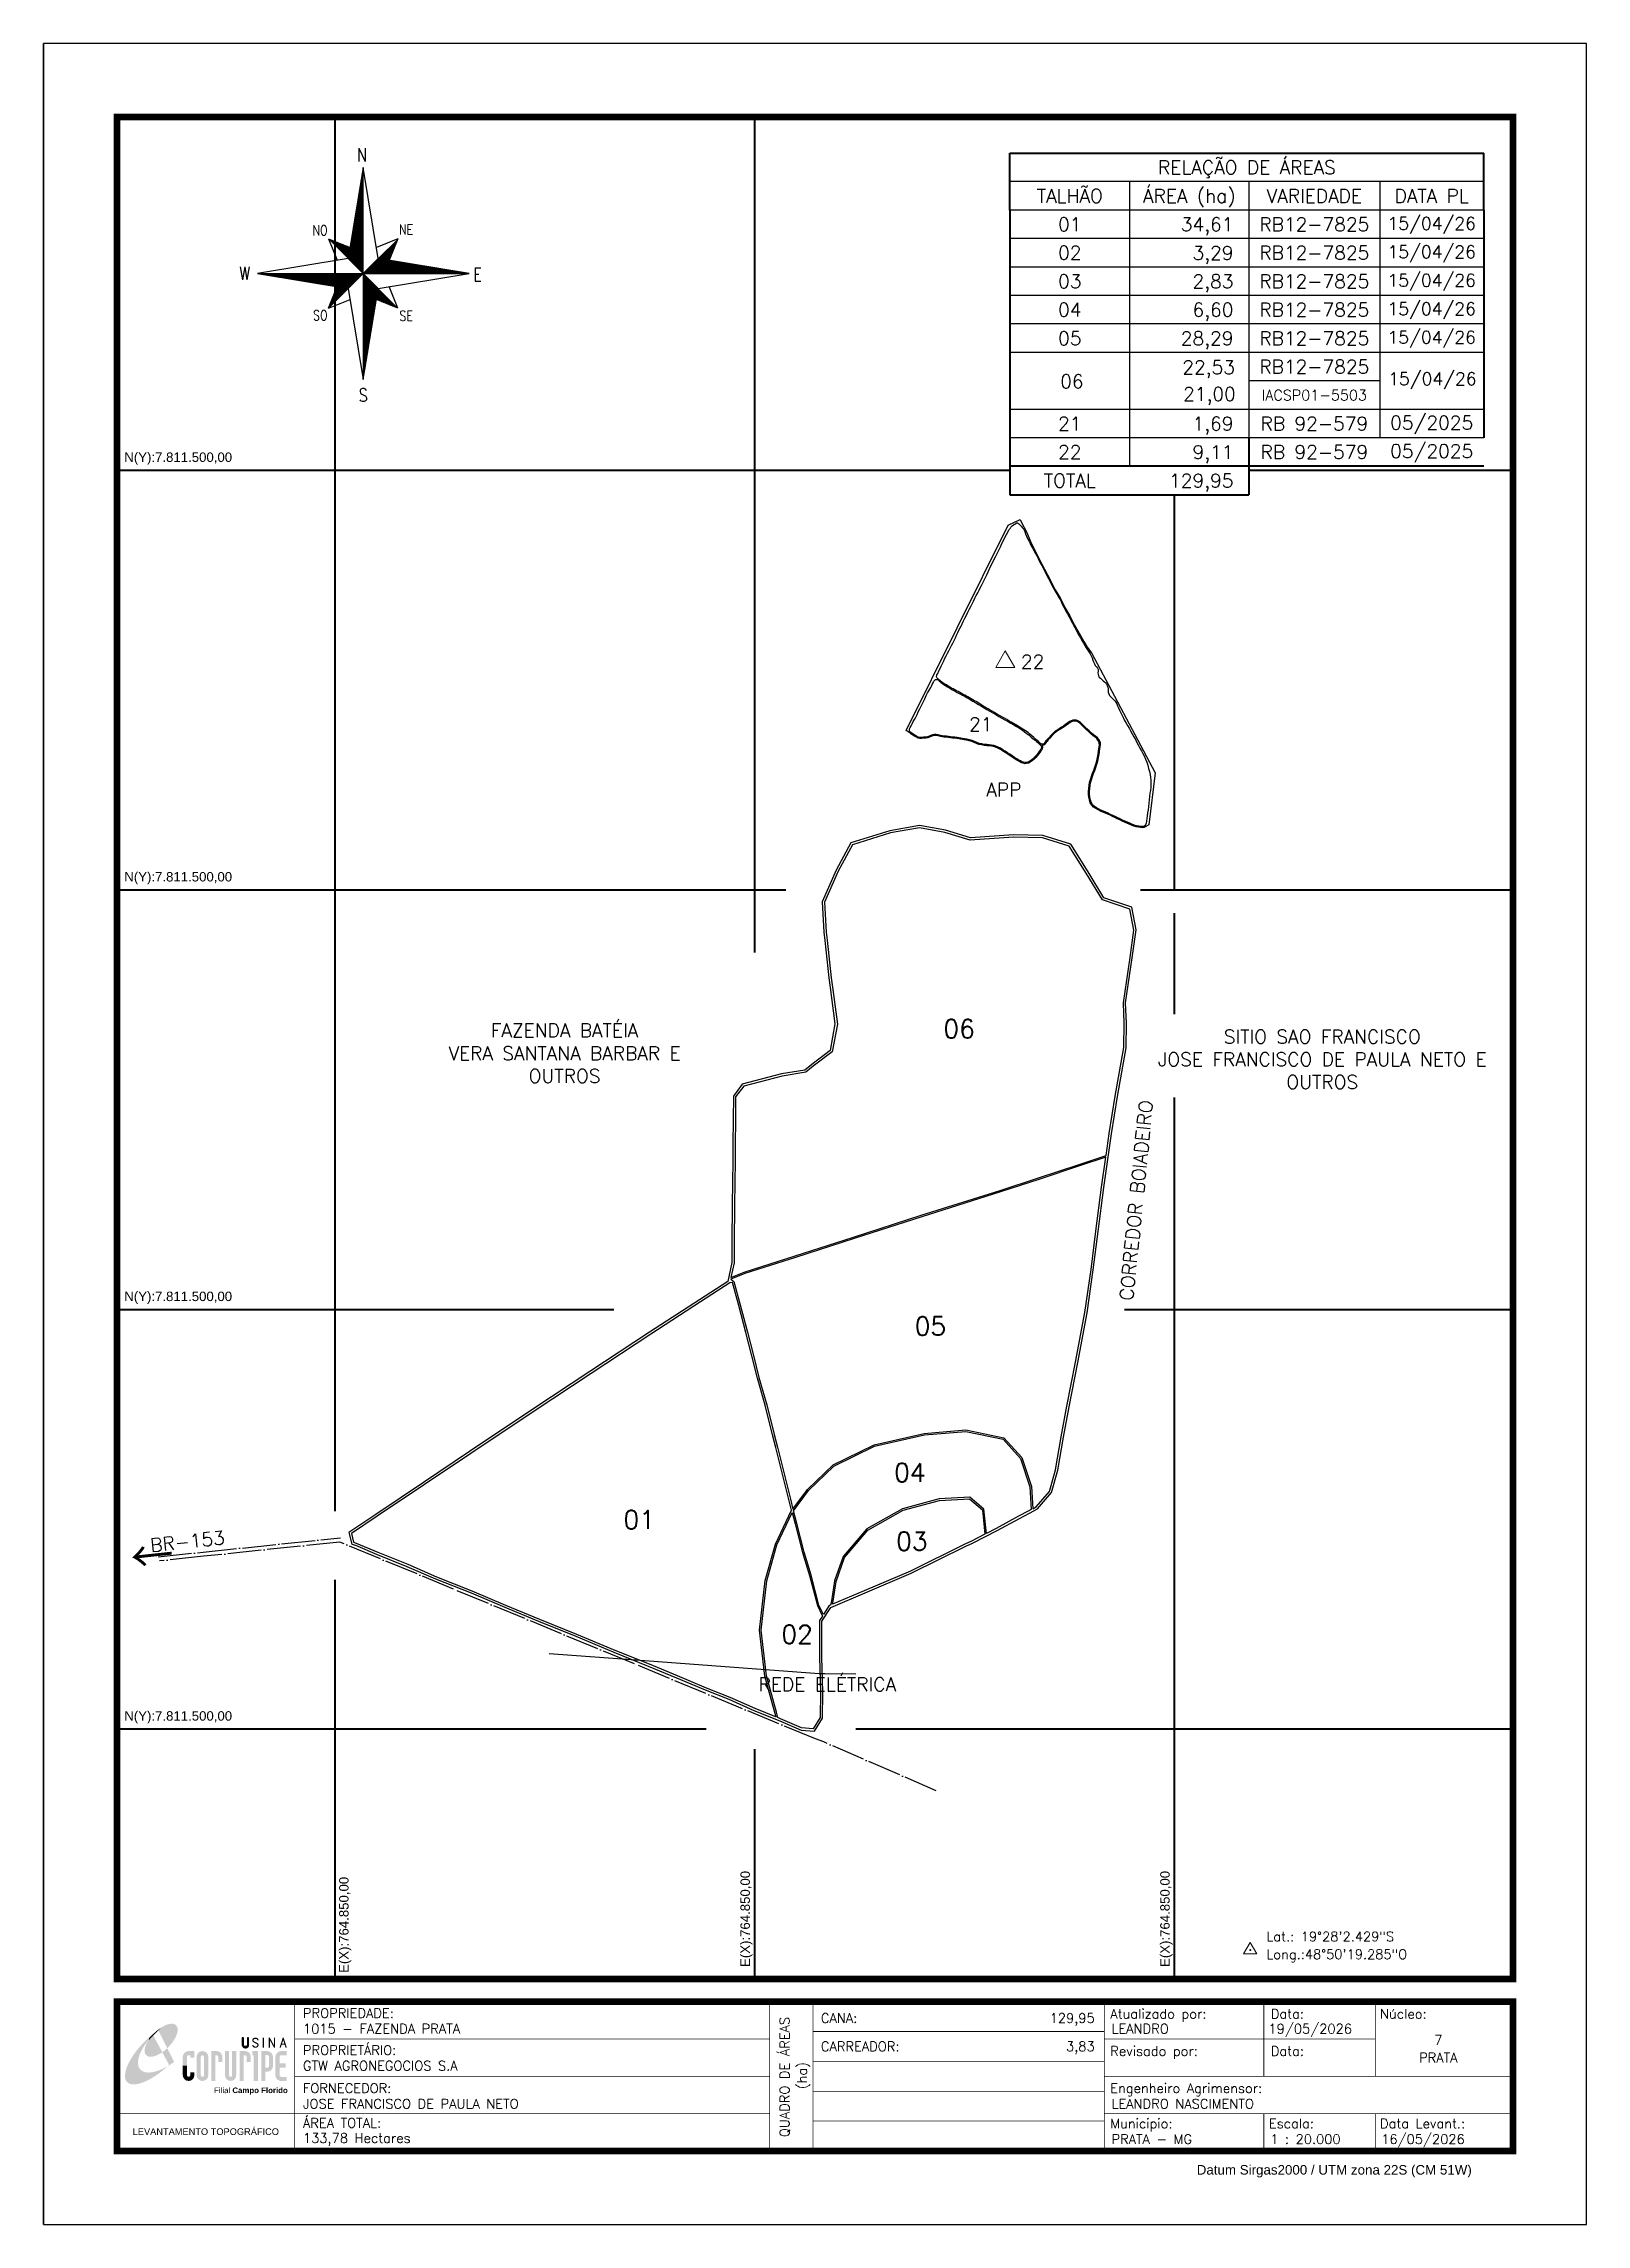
# Model space of a CAD drawing. Header units: millimetres. Extents: x 725045 to 727985, y 7843055 to 7847213.
import ezdxf
from ezdxf.enums import TextEntityAlignment as Align

# ---------------------------------------------------------------- set-up
doc = ezdxf.new("R2010")
doc.units = ezdxf.units.MM
for name, pattern in [('CERCA', [75.2, 64, -5.6, 0, -5.6]), ('HIDDEN', [0.375, 0.25, -0.125]), ('LIN0', [0])]:
    doc.linetypes.add(name, pattern=pattern)
for name, color, linetype, lineweight in [('0114001015', 1, 'Continuous', 25), ('COORDENADAS', 7, 'Continuous', 5), ('TEXTO_DIVERSOS', 7, 'Continuous', 5)]:
    doc.layers.add(name, color=color, linetype=linetype, lineweight=lineweight)
for name, color, linetype in [('0114001015001', 5, 'Continuous'), ('0114001015002', 5, 'Continuous'), ('0114001015003', 5, 'Continuous'), ('0114001015004', 5, 'Continuous'), ('0114001015005', 5, 'Continuous'), ('0114001015006', 5, 'Continuous'), ('0114001015021', 5, 'Continuous'), ('0114001015022', 5, 'Continuous'), ('ESTRADA', 1, 'HIDDEN'), ('MALHA', 8, 'Continuous'), ('MARGEM', 7, 'Continuous'), ('QUADRO_DE_AREAS_CANA ANTIGA', 7, 'Continuous'), ('REDE_DE_LUZ', 6, 'Continuous'), ('SETA_NORTE', 3, 'Continuous'), ('TEXTO', 7, 'Continuous'), ('TEXTO CONFRONTANTES', 7, 'Continuous'), ('TEXTO_NUN_TAL', 7, 'Continuous')]:
    doc.layers.add(name, color=color, linetype=linetype)
doc.styles.add('ARIAL', font='arial.ttf')
doc.styles.add('marcelo', font='arial.ttf')
doc.styles.add('ROMANS', font='romans', dxfattribs={"height": 0.2})
doc.styles.add('Simplex', font='simplex.shx')
doc.styles.get("Standard").update_dxf_attribs({"font": 'arial.ttf'})

msp = doc.modelspace()

# ---------------------------------------------------------------- texts
at = {"layer": 'COORDENADAS', "linetype": 'ByBlock', "style": 'Simplex'}
for s, p in [('Lat.: 19°28\'2.429"S', (727374.8, 7843595.1, 919.5)), ('Long.:48°50\'19.285"O', (727374.8, 7843561.3, 919.5))]:
    msp.add_text(s, height=18.2, dxfattribs=at).set_placement(p)
at = {"layer": 'MALHA'}
for p in [(725198.3, 7846410.4), (725198.3, 7845610.4), (725198.3, 7844810.4), (725198.3, 7844010.4)]:
    msp.add_text('N(Y):7.811.500,00', height=18, dxfattribs=at).set_placement(p, align=Align.BOTTOM_LEFT)
for p in [(725631.1, 7843534.9), (726395.9, 7843546.2), (727195.9, 7843546.2)]:
    msp.add_text('E(X):764.850,00', height=18, rotation=90, dxfattribs=at).set_placement(p, align=Align.BOTTOM_LEFT)
at = {"layer": 'MARGEM', "color": 7, "linetype": 'Continuous', "lineweight": 9}
for s, style, p in [('PROPRIEDADE:', 'Simplex', (725538.8, 7843467.2)), ('Atualizado por:', 'Simplex', (727077.3, 7843465.8)), ('Data:', 'Simplex', (727383.3, 7843465.8)), ('Núcleo:', 'Simplex', (727591.3, 7843465.8)), ('PROPRIETÁRIO:', 'Simplex', (725538.8, 7843396.7)), ('Revisado por:', 'Simplex', (727077.3, 7843395)), ('Data:', 'Simplex', (727383.3, 7843395)), ('FORNECEDOR:', 'Simplex', (725538.8, 7843324.1)), ('Engenheiro Agrimensor:', 'Simplex', (727077.3, 7843324.1)), ('ÁREA TOTAL:', 'Simplex', (725538.8, 7843257.8)), ('Municipio:', 'Simplex', (727077.3, 7843256.7)), ('Escala:', 'Simplex', (727379.7, 7843256.7)), ('Data Levant.:', 'Simplex', (727591.3, 7843256.7)), ('Datum Sirgas2000 / UTM zona 22S (CM 51W)', 'marcelo', (727242.1, 7843168.5))]:
    msp.add_text(s, height=18.2, dxfattribs=dict(at, style=style)).set_placement(p, align=Align.TOP_LEFT)
at = {"layer": 'MARGEM', "color": 7, "linetype": 'Continuous', "style": 'Simplex'}
for s, p in [('QUADRO DE ÁREAS', (726456.7, 7843336.3)), ('(ha)', (726490, 7843339.1))]:
    msp.add_text(s, height=18.2, rotation=90, dxfattribs=at).set_placement(p, align=Align.MIDDLE_CENTER)
for s, p in [('CANA:', (726525.8, 7843457.8)), ('1015 - FAZENDA PRATA', (725538.8, 7843437.5)), ('CARREADOR:', (726525.8, 7843403.9)), ('LEANDRO', (727079.6, 7843437.5)), ('19/05/2026', (727378.8, 7843437.5)), ('GTW AGRONEGOCIOS S.A', (725538.8, 7843367)), ('JOSE FRANCISCO DE PAULA NETO', (725538.8, 7843294.4)), ('LEANDRO NASCIMENTO', (727079.6, 7843294.4)), ('133,78 Hectares', (725538.8, 7843229.1)), ('PRATA - MG', (727079.6, 7843227)), ('1 : 20.000', (727382.1, 7843227)), ('16/05/2026', (727593.6, 7843227))]:
    msp.add_text(s, height=18.2, dxfattribs=at).set_placement(p, align=Align.TOP_LEFT)
for s, p in [('129,95', (727047.6, 7843457.8)), ('3,83', (727047.6, 7843403.9))]:
    msp.add_text(s, height=18.2, dxfattribs=at).set_placement(p, align=Align.TOP_RIGHT)
for s, p in [('7', (727702.5, 7843407)), ('PRATA', (727702.5, 7843373.4))]:
    msp.add_text(s, height=18.2, dxfattribs=at).set_placement(p, align=Align.MIDDLE_CENTER)
at = {"layer": 'MARGEM', "color": 7, "linetype": 'ByBlock'}
msp.add_text('LEVANTAMENTO TOPOGRÁFICO', height=12.6, dxfattribs=at).set_placement((725353.7, 7843232.2), align=Align.MIDDLE_CENTER)
at = {"layer": 'QUADRO_DE_AREAS_CANA ANTIGA', "linetype": 'Continuous', "style": 'Simplex'}
for s, height, p in [('RELAÇÃO DE ÁREAS', 26, (727337.6, 7846977.4)), ('TALHÃO', 26, (727000.1, 7846923.1)), ('ÁREA (ha)', 26, (727227.8, 7846923.1)), ('VARIEDADE', 26, (727466.2, 7846923.1)), ('DATA PL', 26, (727689.8, 7846923.1)), ('01', 26, (727000.1, 7846868.8)), ('RB12-7825', 26, (727466.2, 7846868.8)), ('15/04/26', 24, (727689.8, 7846870.6)), ('02', 26, (727000.1, 7846814.5)), ('RB12-7825', 26, (727466.2, 7846814.5)), ('15/04/26', 24, (727689.8, 7846816.3)), ('03', 26, (727000.1, 7846760.2)), ('RB12-7825', 26, (727466.2, 7846760.2)), ('15/04/26', 24, (727689.8, 7846762)), ('04', 26, (727000.1, 7846706)), ('RB12-7825', 26, (727466.2, 7846706)), ('15/04/26', 24, (727689.8, 7846707.7)), ('05', 26, (727000.1, 7846651.7)), ('RB12-7825', 26, (727466.2, 7846651.7)), ('15/04/26', 24, (727689.8, 7846653.4)), ('RB12-7825', 26, (727466.2, 7846597.4)), ('06', 26, (727004.3, 7846569.2)), ('15/04/26', 24, (727691.1, 7846574.4)), ('IACSP01-5503', 20, (727466.2, 7846543.1)), ('21', 26, (727000.1, 7846488.8)), ('RB 92-579', 26, (727466.2, 7846488.8)), ('05/2025', 26, (727689.8, 7846490.6)), ('22', 26, (727000.1, 7846434.5)), ('RB 92-579', 26, (727466.2, 7846434.5)), ('05/2025', 26, (727689.8, 7846436.3)), ('TOTAL', 26, (727000.1, 7846380.3))]:
    msp.add_text(s, height=height, dxfattribs=at).set_placement(p, align=Align.MIDDLE_CENTER)
for s, p in [('34,61', (727312, 7846855.7)), ('3,29', (727312, 7846801.4)), ('2,83', (727312, 7846747.1)), ('6,60', (727312, 7846692.8)), ('28,29', (727312, 7846638.5)), ('22,53', (727314.9, 7846583.3)), ('21,00', (727316.4, 7846532.5)), ('1,69', (727312, 7846475.7)), ('9,11', (727312, 7846421.4)), ('129,95', (727312, 7846367.1))]:
    msp.add_text(s, height=26, dxfattribs=at).set_placement(p, align=Align.RIGHT)
at = {"layer": 'TEXTO', "linetype": 'Continuous', "insert": (727126.8, 7845007.8, -460.2), "char_height": 26, "width": 391.032, "attachment_point": 5, "rotation": 84.2765, "style": 'Simplex'}
msp.add_mtext('CORREDOR BOIADEIRO', dxfattribs=at)
at = {"layer": 'TEXTO CONFRONTANTES', "linetype": 'Continuous', "char_height": 26, "attachment_point": 5, "style": 'Simplex'}
for s, insert, width in [('FAZENDA BATÉIA\\PVERA SANTANA BARBAR E OUTROS ', (726037.3, 7845288.4), 563.357), ('SITIO SAO FRANCISCO\\PJOSE FRANCISCO DE PAULA NETO E OUTROS', (727481.3, 7845276.6), 717.472)]:
    msp.add_mtext(s, dxfattribs=dict(at, insert=insert, width=width))
at = {"layer": 'TEXTO_DIVERSOS', "linetype": 'Continuous', "style": 'Simplex'}
msp.add_text('APP', height=26, dxfattribs=at).set_placement((726841, 7845777.8))
at = {"layer": 'TEXTO_DIVERSOS', "linetype": 'Continuous', "attachment_point": 5, "style": 'Simplex'}
for s, insert, char_height, width, rotation in [('BR-153', (725318.6, 7844357.5, -460.2), 26, 184.375, 6.1249), ('\\pt360;{\\fSimSun|b0|i0|c134|p2;→}', (725251.1, 7844332.2), 60, 60.205, 186.1249)]:
    msp.add_mtext(s, dxfattribs=dict(at, insert=insert, char_height=char_height, width=width, rotation=rotation))
at = {"layer": 'TEXTO_DIVERSOS', "linetype": 'Continuous', "insert": (726538, 7844085, -460.2), "char_height": 26, "width": 563.357, "attachment_point": 5, "style": 'Simplex'}
msp.add_mtext('REDE ELÉTRICA', dxfattribs=at)
at = {"layer": 'TEXTO_NUN_TAL', "linetype": 'Continuous', "style": 'Simplex'}
for s, height, p in [('22', 26, (726907, 7846022)), ('21', 26, (726808.1, 7845902.7)), ('06', 35, (726759.3, 7845317.6)), ('05', 35, (726704.5, 7844750.5)), ('04', 35, (726665.4, 7844471.4)), ('01', 35, (726149.6, 7844381.5)), ('03', 35, (726669.3, 7844340.5)), ('02', 35, (726450.5, 7844162.9))]:
    msp.add_text(s, height=height, dxfattribs=at).set_placement(p)

# ---------------------------------------------------------------- blocks, each defined once
blk = doc.blocks.new('A$C309442C0')
at = {"layer": 'SETA_NORTE', "linetype": 'Continuous'}
h = blk.add_hatch(dxfattribs=at)
h.set_pattern_fill('ANSI31', color=256, scale=0.1375, angle=-90, style=0)
h.set_pattern_definition([(315, (-215853.3434, 13873.16845), (0.3086963042, 0.3086963042), [])])
h.paths.add_polyline_path([(73.5, 97.4), (74.7, 104.9), (60, 110.8)])
h = blk.add_hatch(dxfattribs=at)
h.set_pattern_fill('ANSI31', color=256, scale=0.1375, angle=180, style=0)
h.set_pattern_definition([(225, (13869.59828, 216024.21475), (0.3086963042, -0.3086963042), [])])
h.paths.add_polyline_path([(93.8, 97.4), (101.4, 96.2), (107.3, 110.8)])
h = blk.add_hatch(dxfattribs=at)
h.set_pattern_fill('ANSI31', color=256, scale=0.1375, style=0)
h.set_pattern_definition([(45, (-13702.2971, -215849.77324), (-0.3086963042, 0.3086963042), [])])
h.paths.add_polyline_path([(73.5, 77), (65.9, 78.3), (60, 63.6)])
h = blk.add_hatch(dxfattribs=at)
h.set_pattern_fill('ANSI31', color=256, scale=0.1375, angle=90, style=0)
h.set_pattern_definition([(135, (216020.6446, -13698.72693), (-0.3086963042, -0.3086963042), [])])
h.paths.add_polyline_path([(93.8, 77), (92.6, 69.5), (107.3, 63.6)])
for p, q in [((81.6, 146.8), (83.7, 148.9)), ((81.7, 147.6), (83.7, 149.5)), ((81.8, 148.3), (83.7, 150.1)), ((82, 149.1), (83.7, 150.8)), ((82.1, 149.9), (83.7, 151.4)), ((82.2, 150.6), (83.7, 152.1)), ((82.3, 151.4), (83.7, 152.7)), ((82.5, 152.2), (83.7, 153.3)), ((82.6, 152.9), (83.7, 154)), ((82.7, 153.7), (83.7, 154.6)), ((82.9, 154.4), (83.7, 155.2)), ((83, 155.2), (83.7, 155.9)), ((83.1, 156), (83.7, 156.5)), ((83.2, 156.7), (83.7, 157.2)), ((83.4, 157.5), (83.7, 157.8)), ((83.5, 158.3), (83.7, 158.4)), ((83.6, 159), (83.7, 159.1)), ((78.7, 129.3), (83.7, 134.2)), ((78.8, 130), (83.7, 134.9)), ((79, 130.8), (83.7, 135.5)), ((79.1, 131.6), (83.7, 136.1)), ((79.2, 132.3), (83.7, 136.8)), ((79.3, 133.1), (83.7, 137.4)), ((79.5, 133.8), (83.7, 138)), ((79.6, 134.6), (83.7, 138.7)), ((79.7, 135.4), (83.7, 139.3)), ((79.8, 136.1), (83.7, 140)), ((80, 136.9), (83.7, 140.6)), ((80.1, 137.7), (83.7, 141.2)), ((80.2, 138.4), (83.7, 141.9)), ((80.3, 139.2), (83.7, 142.5)), ((80.5, 139.9), (83.7, 143.1)), ((80.6, 140.7), (83.7, 143.8)), ((80.7, 141.5), (83.7, 144.4)), ((80.8, 142.2), (83.7, 145)), ((81, 143), (83.7, 145.7)), ((81.1, 143.8), (83.7, 146.3)), ((81.2, 144.5), (83.7, 147)), ((81.3, 145.3), (83.7, 147.6)), ((81.5, 146.1), (83.7, 148.2)), ((75.7, 111), (83.7, 118.9)), ((75.8, 111.7), (83.7, 119.6)), ((75.9, 112.5), (83.7, 120.2)), ((76.1, 113.3), (83.7, 120.8)), ((76.2, 114), (83.7, 121.5)), ((76.3, 114.8), (83.7, 122.1)), ((76.4, 115.5), (83.7, 122.8)), ((76.6, 116.3), (83.7, 123.4)), ((76.7, 117.1), (83.7, 124)), ((76.8, 117.8), (83.7, 124.7)), ((76.9, 118.6), (83.7, 125.3)), ((77.1, 119.4), (83.7, 125.9)), ((77.2, 120.1), (83.7, 126.6)), ((77.3, 120.9), (83.7, 127.2)), ((77.4, 121.6), (83.7, 127.8)), ((77.6, 122.4), (83.7, 128.5)), ((77.7, 123.2), (83.7, 129.1)), ((77.8, 123.9), (83.7, 129.8)), ((78, 124.7), (83.7, 130.4)), ((78.1, 125.5), (83.7, 131)), ((78.2, 126.2), (83.7, 131.7)), ((78.3, 127), (83.7, 132.3)), ((78.5, 127.7), (83.7, 132.9)), ((78.6, 128.5), (83.7, 133.6)), ((60, 110.8), (74.7, 104.9)), ((60, 110.8), (65.9, 96.2)), ((73.5, 97.3), (83.7, 107.5)), ((73.6, 98), (83.7, 108.1)), ((73.7, 98.8), (83.7, 108.7)), ((73.8, 99.5), (83.7, 109.4)), ((73.8, 97), (83.7, 106.8)), ((73.9, 100.3), (83.7, 110)), ((74.1, 101.1), (83.7, 110.6)), ((74.2, 101.8), (83.7, 111.3)), ((74.2, 96.7), (83.7, 106.2)), ((74.3, 102.6), (83.7, 111.9)), ((74.4, 103.3), (83.7, 112.6)), ((74.5, 96.4), (83.7, 105.6)), ((74.6, 104.1), (83.7, 113.2)), ((74.7, 104.9), (83.7, 113.8)), ((74.8, 105.6), (83.7, 114.5)), ((74.8, 96.1), (83.7, 104.9)), ((74.9, 106.4), (83.7, 115.1)), ((75.1, 107.2), (83.7, 115.7)), ((75.1, 95.7), (83.7, 104.3)), ((75.2, 107.9), (83.7, 116.4)), ((75.3, 108.7), (83.7, 117)), ((75.4, 109.4), (83.7, 117.7)), ((75.6, 110.2), (83.7, 118.3)), ((107.3, 110.8), (92.6, 104.9)), ((107.3, 110.8), (101.4, 96.2)), ((75.4, 95.4), (83.7, 103.6)), ((75.8, 95.1), (83.7, 103)), ((76.1, 94.8), (83.7, 102.4)), ((76.4, 94.5), (83.7, 101.7)), ((76.7, 94.2), (83.7, 101.1)), ((77, 93.8), (83.7, 100.5)), ((77.4, 93.5), (83.7, 99.8)), ((77.7, 93.2), (83.7, 99.2)), ((78, 92.9), (83.7, 98.5)), ((78.3, 92.6), (83.7, 97.9)), ((78.6, 92.2), (83.7, 97.3)), ((78.9, 91.9), (83.7, 96.6)), ((79.3, 91.6), (83.7, 96)), ((79.6, 91.3), (83.7, 95.4)), ((79.9, 91), (83.7, 94.7)), ((80.2, 90.7), (83.7, 94.1)), ((80.5, 90.3), (83.7, 93.4)), ((80.9, 90), (83.7, 92.8)), ((81.2, 89.7), (83.7, 92.2)), ((81.5, 89.4), (83.7, 91.5)), ((81.8, 89.1), (83.7, 90.9)), ((82.1, 88.7), (83.7, 90.3)), ((82.4, 88.4), (83.7, 89.6)), ((83.8, 87.2), (94, 97.4)), ((84.4, 87.2), (94.5, 97.3)), ((85.1, 87.2), (95.1, 97.2)), ((85.7, 87.2), (95.6, 97.1)), ((86.3, 87.2), (96.2, 97)), ((87, 87.2), (96.7, 96.9)), ((87.6, 87.2), (97.2, 96.9)), ((88.3, 87.2), (97.8, 96.8)), ((88.9, 87.2), (98.3, 96.7)), ((89.5, 87.2), (98.9, 96.6)), ((90.2, 87.2), (99.4, 96.5)), ((90.8, 87.2), (100, 96.4)), ((91.4, 87.2), (100.5, 96.3)), ((92.1, 87.2), (101.1, 96.2)), ((92.7, 87.2), (101.6, 96.1)), ((93.4, 87.2), (102.2, 96)), ((94, 87.2), (102.7, 96)), ((94.6, 87.2), (103.3, 95.9)), ((95.3, 87.2), (103.8, 95.8)), ((95.9, 87.2), (104.4, 95.7)), ((96.5, 87.2), (104.9, 95.6)), ((97.2, 87.2), (105.5, 95.5)), ((97.8, 87.2), (106, 95.4)), ((98.4, 87.2), (106.5, 95.3)), ((99.1, 87.2), (107.1, 95.2)), ((99.7, 87.2), (107.6, 95.1)), ((100.4, 87.2), (108.2, 95.1)), ((101, 87.2), (108.7, 95)), ((101.6, 87.2), (109.3, 94.9)), ((102.3, 87.2), (109.8, 94.8)), ((102.9, 87.2), (110.4, 94.7)), ((103.5, 87.2), (110.9, 94.6)), ((104.2, 87.2), (111.5, 94.5)), ((104.8, 87.2), (112, 94.4)), ((105.5, 87.2), (112.6, 94.3)), ((106.1, 87.2), (113.1, 94.2)), ((106.7, 87.2), (113.7, 94.1)), ((107.4, 87.2), (114.2, 94.1)), ((108, 87.2), (114.8, 94)), ((108.6, 87.2), (115.3, 93.9)), ((109.3, 87.2), (115.8, 93.8)), ((109.9, 87.2), (116.4, 93.7)), ((110.6, 87.2), (116.9, 93.6)), ((111.2, 87.2), (117.5, 93.5)), ((111.8, 87.2), (118, 93.4)), ((112.5, 87.2), (118.6, 93.3)), ((113.1, 87.2), (119.1, 93.2)), ((113.7, 87.2), (119.7, 93.2)), ((114.4, 87.2), (120.2, 93.1)), ((115, 87.2), (120.8, 93)), ((115.6, 87.2), (121.3, 92.9)), ((116.3, 87.2), (121.9, 92.8)), ((116.9, 87.2), (122.4, 92.7)), ((117.6, 87.2), (123, 92.6)), ((118.2, 87.2), (123.5, 92.5)), ((118.8, 87.2), (124, 92.4)), ((119.5, 87.2), (124.6, 92.3)), ((120.1, 87.2), (125.1, 92.3)), ((120.7, 87.2), (125.7, 92.2)), ((121.4, 87.2), (126.2, 92.1)), ((122, 87.2), (126.8, 92)), ((122.7, 87.2), (127.3, 91.9)), ((123.3, 87.2), (127.9, 91.8)), ((123.9, 87.2), (128.4, 91.7)), ((124.6, 87.2), (129, 91.6)), ((125.2, 87.2), (129.5, 91.5)), ((125.8, 87.2), (130.1, 91.4)), ((126.5, 87.2), (130.6, 91.4)), ((127.1, 87.2), (131.2, 91.3)), ((127.8, 87.2), (131.7, 91.2)), ((128.4, 87.2), (132.3, 91.1)), ((129, 87.2), (132.8, 91)), ((129.7, 87.2), (133.3, 90.9)), ((130.3, 87.2), (133.9, 90.8)), ((130.9, 87.2), (134.4, 90.7)), ((131.6, 87.2), (135, 90.6)), ((132.2, 87.2), (135.5, 90.5)), ((132.8, 87.2), (136.1, 90.5)), ((133.5, 87.2), (136.6, 90.4)), ((134.1, 87.2), (137.2, 90.3)), ((134.8, 87.2), (137.7, 90.2)), ((135.4, 87.2), (138.3, 90.1)), ((136, 87.2), (138.8, 90)), ((136.7, 87.2), (139.4, 89.9)), ((137.3, 87.2), (139.9, 89.8)), ((137.9, 87.2), (140.5, 89.7)), ((138.6, 87.2), (141, 89.6)), ((139.2, 87.2), (141.6, 89.6)), ((139.9, 87.2), (142.1, 89.5)), ((140.5, 87.2), (142.6, 89.4)), ((141.1, 87.2), (143.2, 89.3)), ((141.8, 87.2), (143.7, 89.2)), ((142.4, 87.2), (144.3, 89.1)), ((11.8, 87.2), (11.8, 87.2)), ((12.3, 87.1), (12.4, 87.2)), ((12.9, 87), (13.1, 87.2)), ((13.4, 86.9), (13.7, 87.2)), ((14, 86.8), (14.4, 87.2)), ((14.5, 86.7), (15, 87.2)), ((15.1, 86.6), (15.6, 87.2)), ((15.6, 86.6), (16.3, 87.2)), ((16.2, 86.5), (16.9, 87.2)), ((16.7, 86.4), (17.5, 87.2)), ((17.2, 86.3), (18.2, 87.2)), ((17.8, 86.2), (18.8, 87.2)), ((18.3, 86.1), (19.5, 87.2)), ((18.9, 86), (20.1, 87.2)), ((19.4, 85.9), (20.7, 87.2)), ((20, 85.8), (21.4, 87.2)), ((20.5, 85.7), (22, 87.2)), ((21.1, 85.7), (22.6, 87.2)), ((21.6, 85.6), (23.3, 87.2)), ((22.2, 85.5), (23.9, 87.2)), ((22.7, 85.4), (24.6, 87.2)), ((23.3, 85.3), (25.2, 87.2)), ((23.8, 85.2), (25.8, 87.2)), ((24.4, 85.1), (26.5, 87.2)), ((24.9, 85), (27.1, 87.2)), ((25.5, 84.9), (27.7, 87.2)), ((26, 84.8), (28.4, 87.2)), ((26.5, 84.8), (29, 87.2)), ((27.1, 84.7), (29.6, 87.2)), ((27.6, 84.6), (30.3, 87.2)), ((28.2, 84.5), (30.9, 87.2)), ((28.7, 84.4), (31.6, 87.2)), ((29.3, 84.3), (32.2, 87.2)), ((29.8, 84.2), (32.8, 87.2)), ((30.4, 84.1), (33.5, 87.2)), ((30.9, 84), (34.1, 87.2)), ((31.5, 83.9), (34.7, 87.2)), ((32, 83.9), (35.4, 87.2)), ((32.6, 83.8), (36, 87.2)), ((33.1, 83.7), (36.7, 87.2)), ((33.7, 83.6), (37.3, 87.2)), ((34.2, 83.5), (37.9, 87.2)), ((34.7, 83.4), (38.6, 87.2)), ((35.3, 83.3), (39.2, 87.2)), ((35.8, 83.2), (39.8, 87.2)), ((36.4, 83.1), (40.5, 87.2)), ((36.9, 83), (41.1, 87.2)), ((37.5, 83), (41.8, 87.2)), ((38, 82.9), (42.4, 87.2)), ((38.6, 82.8), (43, 87.2)), ((39.1, 82.7), (43.7, 87.2)), ((39.7, 82.6), (44.3, 87.2)), ((40.2, 82.5), (44.9, 87.2)), ((40.8, 82.4), (45.6, 87.2)), ((41.3, 82.3), (46.2, 87.2)), ((41.9, 82.2), (46.8, 87.2)), ((42.4, 82.1), (47.5, 87.2)), ((43, 82.1), (48.1, 87.2)), ((43.5, 82), (48.8, 87.2)), ((44, 81.9), (49.4, 87.2)), ((44.6, 81.8), (50, 87.2)), ((45.1, 81.7), (50.7, 87.2)), ((45.7, 81.6), (51.3, 87.2)), ((46.2, 81.5), (51.9, 87.2)), ((46.8, 81.4), (52.6, 87.2)), ((47.3, 81.3), (53.2, 87.2)), ((47.9, 81.2), (53.9, 87.2)), ((48.4, 81.2), (54.5, 87.2)), ((49, 81.1), (55.1, 87.2)), ((49.5, 81), (55.8, 87.2)), ((50.1, 80.9), (56.4, 87.2)), ((50.6, 80.8), (57, 87.2)), ((51.2, 80.7), (57.7, 87.2)), ((51.7, 80.6), (58.3, 87.2)), ((52.3, 80.5), (59, 87.2)), ((52.8, 80.4), (59.6, 87.2)), ((53.3, 80.3), (60.2, 87.2)), ((53.9, 80.3), (60.9, 87.2)), ((54.4, 80.2), (61.5, 87.2)), ((55, 80.1), (62.1, 87.2)), ((55.5, 80), (62.8, 87.2)), ((56.1, 79.9), (63.4, 87.2)), ((56.6, 79.8), (64, 87.2)), ((57.2, 79.7), (64.7, 87.2)), ((57.7, 79.6), (65.3, 87.2)), ((58.3, 79.5), (66, 87.2)), ((58.8, 79.4), (66.6, 87.2)), ((59.4, 79.4), (67.2, 87.2)), ((59.9, 79.3), (67.9, 87.2)), ((83.7, 87.2), (60, 63.6)), ((60, 63.6), (65.9, 78.3)), ((60.5, 79.2), (68.5, 87.2)), ((61, 79.1), (69.1, 87.2)), ((61.5, 79), (69.8, 87.2)), ((62.1, 78.9), (70.4, 87.2)), ((62.6, 78.8), (71.1, 87.2)), ((63.2, 78.7), (71.7, 87.2)), ((63.7, 78.6), (72.3, 87.2)), ((64.3, 78.5), (73, 87.2)), ((64.8, 78.4), (73.6, 87.2)), ((65.4, 78.4), (74.2, 87.2)), ((65.9, 78.3), (74.9, 87.2)), ((66.5, 78.2), (75.5, 87.2)), ((67, 78.1), (76.2, 87.2)), ((67.6, 78), (76.8, 87.2)), ((68.1, 77.9), (77.4, 87.2)), ((68.7, 77.8), (78.1, 87.2)), ((69.2, 77.7), (78.7, 87.2)), ((69.8, 77.6), (79.3, 87.2)), ((70.3, 77.5), (80, 87.2)), ((70.8, 77.5), (80.6, 87.2)), ((71.4, 77.4), (81.2, 87.2)), ((71.9, 77.3), (81.9, 87.2)), ((72.5, 77.2), (82.5, 87.2)), ((73, 77.1), (83.2, 87.2)), ((82.8, 88.1), (83.7, 89)), ((83.1, 87.8), (83.7, 88.4)), ((83.4, 87.5), (83.7, 87.7)), ((83.7, 87.1), (83.7, 87.1)), ((83.7, 86.4), (84, 86.8)), ((83.7, 85.8), (84.4, 86.5)), ((83.7, 85.2), (84.7, 86.2)), ((83.7, 84.5), (85, 85.9)), ((83.7, 83.9), (85.3, 85.6)), ((83.7, 83.3), (85.6, 85.2)), ((83.7, 82.6), (86, 84.9)), ((83.7, 82), (86.3, 84.6)), ((83.7, 81.3), (86.6, 84.3)), ((83.7, 80.7), (86.9, 84)), ((83.7, 80.1), (87.2, 83.6)), ((83.7, 79.4), (87.5, 83.3)), ((83.7, 78.8), (87.9, 83)), ((83.7, 78.2), (88.2, 82.7)), ((83.7, 77.5), (88.5, 82.4)), ((83.7, 76.9), (88.8, 82.1)), ((83.7, 76.2), (89.1, 81.7)), ((83.7, 75.6), (89.5, 81.4)), ((83.7, 75), (89.8, 81.1)), ((83.7, 74.3), (90.1, 80.8)), ((83.7, 73.7), (90.4, 80.5)), ((83.7, 73.1), (90.7, 80.1)), ((83.7, 72.4), (91, 79.8)), ((83.7, 71.8), (91.4, 79.5)), ((83.7, 71.2), (91.7, 79.2)), ((83.7, 70.5), (92, 78.9)), ((83.7, 69.9), (92.3, 78.5)), ((83.7, 69.2), (92.6, 78.2)), ((83.7, 68.6), (93, 77.9)), ((83.7, 68), (93.3, 77.6)), ((83.7, 67.3), (93.6, 77.3)), ((83.7, 66.7), (93.8, 76.9)), ((83.7, 66.1), (93.7, 76.1)), ((83.7, 65.4), (93.6, 75.3)), ((83.7, 64.8), (93.4, 74.6)), ((107.3, 63.6), (101.4, 78.3)), ((143, 87.2), (144.8, 89)), ((143.7, 87.2), (145.4, 88.9)), ((144.3, 87.2), (145.9, 88.8)), ((144.9, 87.2), (146.5, 88.7)), ((145.6, 87.2), (147, 88.7)), ((146.2, 87.2), (147.6, 88.6)), ((146.9, 87.2), (148.1, 88.5)), ((147.5, 87.2), (148.7, 88.4)), ((148.1, 87.2), (149.2, 88.3)), ((148.8, 87.2), (149.8, 88.2)), ((149.4, 87.2), (150.3, 88.1)), ((150, 87.2), (150.8, 88)), ((150.7, 87.2), (151.4, 87.9)), ((151.3, 87.2), (151.9, 87.8)), ((152, 87.2), (152.5, 87.8)), ((152.6, 87.2), (153, 87.7)), ((153.2, 87.2), (153.6, 87.6)), ((153.9, 87.2), (154.1, 87.5)), ((154.5, 87.2), (154.7, 87.4)), ((155.1, 87.2), (155.2, 87.3)), ((60, 63.6), (74.7, 69.5)), ((83.7, 64.1), (93.3, 73.8)), ((83.7, 63.5), (93.2, 73)), ((83.7, 62.9), (93.1, 72.3)), ((83.7, 62.2), (92.9, 71.5)), ((83.7, 61.6), (92.8, 70.8)), ((83.7, 61), (92.7, 70)), ((83.7, 60.3), (92.6, 69.2)), ((83.7, 59.7), (92.4, 68.5)), ((83.7, 59), (92.3, 67.7)), ((83.7, 58.4), (92.2, 66.9)), ((83.7, 57.8), (92.1, 66.2)), ((83.7, 57.1), (91.9, 65.4)), ((83.7, 56.5), (91.8, 64.7)), ((83.7, 55.9), (91.7, 63.9)), ((83.7, 55.2), (91.6, 63.1)), ((83.7, 54.6), (91.4, 62.4)), ((83.7, 54), (91.3, 61.6)), ((83.7, 53.3), (91.2, 60.8)), ((83.7, 52.7), (91.1, 60.1)), ((107.3, 63.6), (92.6, 69.5)), ((83.7, 52), (90.9, 59.3)), ((83.7, 51.4), (90.8, 58.6)), ((83.7, 50.8), (90.7, 57.8)), ((83.7, 50.1), (90.5, 57)), ((83.7, 49.5), (90.4, 56.3)), ((83.7, 48.9), (90.3, 55.5)), ((83.7, 48.2), (90.2, 54.7)), ((83.7, 47.6), (90, 54)), ((83.7, 46.9), (89.9, 53.2)), ((83.7, 46.3), (89.8, 52.5)), ((83.7, 45.7), (89.7, 51.7)), ((83.7, 45), (89.5, 50.9)), ((83.7, 44.4), (89.4, 50.2)), ((83.7, 43.8), (89.3, 49.4)), ((83.7, 43.1), (89.2, 48.6)), ((83.7, 42.5), (89, 47.9)), ((83.7, 41.8), (88.9, 47.1)), ((83.7, 41.2), (88.8, 46.3)), ((83.7, 40.6), (88.7, 45.6)), ((83.7, 39.9), (88.5, 44.8)), ((83.7, 39.3), (88.4, 44.1)), ((83.7, 38.7), (88.3, 43.3)), ((83.7, 38), (88.2, 42.5)), ((83.7, 37.4), (88, 41.8)), ((83.7, 36.8), (87.9, 41)), ((83.7, 36.1), (87.8, 40.2)), ((83.7, 35.5), (87.7, 39.5)), ((83.7, 34.8), (87.5, 38.7)), ((83.7, 34.2), (87.4, 38)), ((83.7, 33.6), (87.3, 37.2)), ((83.7, 32.9), (87.2, 36.4)), ((83.7, 32.3), (87, 35.7)), ((83.7, 31.7), (86.9, 34.9)), ((83.7, 31), (86.8, 34.1)), ((83.7, 30.4), (86.7, 33.4)), ((83.7, 29.7), (86.5, 32.6)), ((83.7, 29.1), (86.4, 31.9)), ((83.7, 28.5), (86.3, 31.1)), ((83.7, 27.8), (86.2, 30.3)), ((83.7, 27.2), (86, 29.6)), ((83.7, 26.6), (85.9, 28.8)), ((83.7, 25.9), (85.8, 28)), ((83.7, 25.3), (85.6, 27.3)), ((83.7, 24.6), (85.5, 26.5)), ((83.7, 24), (85.4, 25.8)), ((83.7, 23.4), (85.3, 25)), ((83.7, 22.7), (85.1, 24.2)), ((83.7, 22.1), (85, 23.5)), ((83.7, 21.5), (84.9, 22.7)), ((83.7, 20.8), (84.8, 21.9)), ((83.7, 20.2), (84.6, 21.2)), ((83.7, 19.6), (84.5, 20.4)), ((83.7, 18.9), (84.4, 19.7)), ((83.7, 18.3), (84.3, 18.9)), ((83.7, 17.6), (84.1, 18.1)), ((83.7, 17), (84, 17.4)), ((83.7, 16.4), (83.9, 16.6)), ((83.7, 15.7), (83.8, 15.8))]:
    blk.add_line(p, q, dxfattribs=at)
blk.add_lwpolyline([(93.8, 77), (155.7, 87.2), (93.8, 97.4), (83.7, 159.3), (73.5, 97.4), (11.6, 87.2), (73.5, 77), (83.7, 15.1)], close=True, dxfattribs=at)
for points in [[(83.7, 87.2), (83.7, 159.3)], [(83.7, 87.2), (73.5, 97.4)], [(83.7, 87.2), (93.8, 97.4)], [(11.6, 87.2), (155.7, 87.2)], [(83.7, 87.2), (73.5, 77)], [(83.7, 87.2), (93.8, 77)], [(83.7, 87.2), (83.7, 15.1)]]:
    blk.add_lwpolyline(points, dxfattribs=at)
at = {"layer": 'SETA_NORTE', "color": 7, "lineweight": 30, "style": 'ROMANS', "width": 0.8}
for s, height, p in [('N ', 8.94, (79.5, 163.6)), ('NO', 6.88, (49.1, 113.2)), ('NE', 6.87, (108, 113.7)), ('W', 8.94, (-0.7, 82.9)), ('E', 8.94, (158.6, 82.1)), ('SO', 6.88, (49.5, 55.3)), ('SE', 6.87, (108.3, 55)), ('S', 8.94, (80.6, 0))]:
    blk.add_text(s, height=height, dxfattribs=at).set_placement(p)
blk = doc.blocks.new('A$C78F83FB3')
at = {"layer": 'MARGEM'}
h = blk.add_hatch(color=20, dxfattribs=at)
edge = h.paths.add_edge_path()
edge.add_ellipse((19.49, 23.77), major_axis=(-6.68, -6.67), ratio=0.469426, start_angle=292.73277, end_angle=601.25787)
edge.add_ellipse((22.83, 22.05), major_axis=(12.64, 11.29), ratio=0.457614, start_angle=79.90686, end_angle=107.91393)
edge = h.paths.add_edge_path()
edge.add_ellipse((18.28, 18.7), major_axis=(13.95, 13.59), ratio=0.386848, start_angle=63.96117, end_angle=264.59932)
edge.add_ellipse((22.83, 22.05), major_axis=(12.64, 11.29), ratio=0.457614, start_angle=107.91393, end_angle=245.11815, ccw=False)
edge.add_ellipse((19.49, 23.77), major_axis=(-6.68, -6.67), ratio=0.469426, start_angle=241.25787, end_angle=292.73277, ccw=False)
for color, points in [(20, [(15.46, 26.12), (14.17, 24.81), (14.06, 24.24), (14.39, 23.97), (14.67, 24.54), (19.47, 29.32), (18.48, 28.66), (17.31, 27.78)]), (7, [(58.42, 24.9), (57.9, 24.9), (57.9, 21.73, -0.414214), (57.15, 20.98), (56.84, 20.98, -0.414214), (56.09, 21.73), (56.09, 24.9), (55.57, 24.9), (55.57, 21.73, 0.414214), (56.84, 20.46), (57.15, 20.46, 0.414214), (58.42, 21.73)]), (7, [(61.7, 24.9), (61.23, 24.9, 0.396318), (60.04, 23.78), (60.04, 23.72, 0.151912), (60.39, 22.97), (60.46, 22.92), (62.18, 22), (62.85, 21.83, 0.12407), (62.51, 22.42), (60.75, 23.36, -0.13192), (60.56, 23.77, -0.385578), (61.23, 24.37), (61.7, 24.37, -0.414214), (62.37, 23.7), (62.89, 23.7, 0.414214)]), (7, [(62.37, 23.7), (62.89, 23.7, 0.414214), (61.7, 24.9), (61.23, 24.9, 0.396318), (60.04, 23.78), (60.04, 23.72, 0.151912), (60.39, 22.97), (60.46, 22.92), (62.18, 22), (62.18, 22, -0.131921), (62.37, 21.59, -0.385578), (61.7, 20.98), (61.23, 20.98, -0.414214), (60.56, 21.65), (60.04, 21.65, 0.414214), (61.23, 20.46), (61.7, 20.46, 0.402546), (62.89, 21.61, 0.165292), (62.51, 22.42), (60.75, 23.36, -0.13192), (60.56, 23.77, -0.385578), (61.23, 24.37), (61.7, 24.37, -0.414214)]), (7, [(30.97, 12.46), (29.13, 12.46), (29.13, 8.21, 1), (34.29, 8.21), (34.29, 9.41), (32.45, 9.41), (32.45, 8.21, -1), (30.97, 8.21)])]:
    blk.add_hatch(color=color, dxfattribs=at).paths.add_polyline_path(points)
h = blk.add_hatch(color=7, dxfattribs=at)
h.paths.add_polyline_path([(65.24, 24.9), (64.72, 24.9), (64.72, 20.46), (65.24, 20.46)])
h.paths.add_polyline_path([(67.38, 20.46), (67.9, 20.46), (67.9, 23.74), (69.74, 20.46), (70.23, 20.46), (70.23, 24.9), (69.71, 24.9), (69.71, 21.58), (67.85, 24.9), (67.38, 24.9)])
h.paths.add_polyline_path([(72.17, 20.46), (72.72, 20.46), (73.14, 21.73), (74.49, 21.73), (74.9, 20.46), (75.45, 20.46), (74, 24.9), (73.62, 24.9)])
h.paths.add_polyline_path([(73.81, 23.8), (74.32, 22.25), (73.31, 22.25)], flags=16)
h = blk.add_hatch(color=7, dxfattribs=at)
h.paths.add_polyline_path([(31.71, 18.93, 0.414214), (29.13, 16.35), (29.13, 12.46), (30.97, 12.46), (30.97, 16.35, -0.414214), (31.71, 17.09), (32.45, 17.09), (32.45, 16.02), (34.29, 16.02), (34.29, 18.93)])
h.paths.add_polyline_path([(44.15, 17.09, -0.414214), (44.89, 16.35), (44.89, 14.1), (46.72, 14.1), (46.72, 16.17, 0.433937), (44.15, 18.93), (41.77, 18.93), (41.77, 12.46), (43.61, 12.46), (43.61, 17.09)])
h.paths.add_polyline_path([(43.61, 12.46), (41.77, 12.46), (41.77, 5.62), (43.61, 5.62)])
h.paths.add_polyline_path([(47.92, 12.46), (49.75, 12.46), (49.75, 18.93), (47.92, 18.93)])
h.paths.add_polyline_path([(52.91, 18.93), (51.08, 18.93), (51.08, 12.46), (52.91, 12.46)])
h.paths.add_polyline_path([(51.08, 8.12, -1), (49.75, 8.12), (49.75, 12.46), (47.92, 12.46), (47.92, 8.12, 1), (52.91, 8.12), (52.91, 12.46), (51.08, 12.46)])
h.paths.add_polyline_path([(54.41, 12.46), (56.25, 12.46), (56.25, 17.09), (56.79, 17.09, -0.414214), (57.53, 16.35), (57.53, 14.1), (59.36, 14.1), (59.36, 16.17, 0.433937), (56.79, 18.93), (54.41, 18.93)])
h.paths.add_polyline_path([(56.25, 12.46), (54.41, 12.46), (54.41, 5.62), (56.25, 5.62)])
h.paths.add_polyline_path([(60.73, 12.46), (62.58, 12.46), (62.58, 18.93), (60.02, 18.93), (60.02, 17.08), (60.73, 17.08)])
h.paths.add_polyline_path([(62.58, 12.46), (60.73, 12.46), (60.73, 5.62), (62.58, 5.62)])
h.paths.add_polyline_path([(64.06, 12.46), (65.82, 12.46), (65.82, 17.17), (66.66, 17.17, -0.450417), (67.48, 16.25), (67.48, 12.46), (69.24, 12.46, 0.002307), (69.24, 12.48, 0.005282), (69.23, 12.54, -0.000938), (69.23, 12.53), (69.23, 16.17, 0.433937), (66.66, 18.93), (64.06, 18.93)])
h.paths.add_polyline_path([(64.06, 5.62), (65.82, 5.62), (65.82, 9.77), (66.66, 9.77, 0.426056), (69.24, 12.46), (67.48, 12.46), (67.48, 12.45, -0.450417), (66.66, 11.53), (65.82, 11.53), (65.82, 12.46), (64.06, 12.46)])
h.paths.add_polyline_path([(70.37, 12.46), (74.87, 12.46), (74.87, 13.44), (72.21, 13.44), (72.21, 16.35, -0.414214), (72.95, 17.09), (75.38, 17.09), (75.38, 18.93), (72.95, 18.93, 0.414214), (70.37, 16.35)])
h.paths.add_polyline_path([(72.21, 11.62), (74.87, 11.62), (74.87, 12.46), (70.37, 12.46), (70.37, 8.21, 0.414214), (72.95, 5.62), (75.38, 5.62), (75.38, 7.47), (72.95, 7.47, -0.414214), (72.21, 8.21)])
h = blk.add_hatch(color=7, dxfattribs=at)
h.paths.add_polyline_path([(35.29, 16.35), (35.29, 8.21, 1), (40.46, 8.21, 0.016978), (40.45, 8.38), (40.45, 16.17, 0.433937), (37.88, 18.93), (37.87, 18.93, 0.41391)])
h.paths.add_polyline_path([(38.62, 16.35), (38.62, 8.21, -1), (37.13, 8.21), (37.13, 16.35, -1)], flags=16)
at = {"layer": 'MARGEM', "color": 7}
blk.add_lwpolyline([(58.42, 24.9), (57.9, 24.9), (57.9, 21.73, -0.414214), (57.15, 20.98), (56.84, 20.98, -0.414214), (56.09, 21.73), (56.09, 24.9), (55.57, 24.9), (55.57, 21.73, 0.414214), (56.84, 20.46), (57.15, 20.46, 0.414214), (58.42, 21.73), (58.42, 24.9)], format="xyb", close=True, dxfattribs=at)
at = {"layer": 'MARGEM', "color": 252, "insert": (43.05, 2.72), "char_height": 2.5, "attachment_point": 1, "style": 'ARIAL'}
blk.add_mtext_dynamic_manual_height_columns('Filial {\\fArial|b1|i0|c0|p34;Campo Florido}', width=33.0271, gutter_width=2.46, heights=[2.95], dxfattribs=at)

# ---------------------------------------------------------------- linework, layer by layer
at = {"layer": '0114001015', "flags": 128}
for points in [[(726905.6, 7846306.1), (726907.7, 7846301.7), (726918, 7846281.3), (726925.5, 7846263.8), (726934, 7846246.4), (726941.9, 7846230.4), (726952, 7846211.3), (726963.2, 7846189.6), (726972.5, 7846172.2), (726982.2, 7846155.5), (726990.7, 7846138.4), (727000, 7846122.5), (727008.3, 7846106), (727008.3, 7846106), (727020.6, 7846085.1), (727026.8, 7846073.6), (727033.3, 7846062.7), (727041.3, 7846051.9), (727041.3, 7846051.9), (727041.3, 7846051.9), (727162.9, 7845823.3), (727150.6, 7845724.1), (727141.8, 7845718.7), (727138.6, 7845718.4), (727135.2, 7845718.5), (727131.3, 7845719.1), (727126.9, 7845720.1), (727122.3, 7845721.5), (727117.9, 7845723.3), (727113.6, 7845725.2), (727109.1, 7845727.1), (727104.5, 7845729.1), (727100, 7845731.1), (727095.3, 7845733.2), (727090.6, 7845735.4), (727085.9, 7845737.7), (727081.4, 7845739.9), (727076.9, 7845742), (727072.5, 7845744.1), (727068, 7845746.1), (727063.3, 7845748.2), (727058.7, 7845750.2), (727054.2, 7845752.4), (727049.7, 7845754.8), (727045.6, 7845757.6), (727041.9, 7845761.3), (727039.3, 7845766), (727037.5, 7845771.2), (727036.2, 7845776.6), (727035.8, 7845782.2), (727036, 7845787.8), (727036.3, 7845793.4), (727036.9, 7845799.1), (727038, 7845804.7), (727039.7, 7845810.5), (727041.6, 7845816.5), (727043.7, 7845822.4), (727045.8, 7845828.1), (727047.8, 7845833.9), (727049.7, 7845839.7), (727051.4, 7845845.8), (727052.9, 7845852.4), (727054.1, 7845858.6), (727055.1, 7845864.1), (727055.7, 7845868.8), (727056.3, 7845872.8), (727056.6, 7845876.4), (727056.4, 7845879.6), (727055.5, 7845882.5), (727053.8, 7845885.5), (727051.4, 7845888.4), (727048.2, 7845891.2), (727044.3, 7845893.9), (727040.1, 7845897.4), (727035.9, 7845901.5), (727031.4, 7845905.5), (727027, 7845909.8), (727022.9, 7845913.8), (727019.1, 7845917.5), (727015.6, 7845920), (727012.4, 7845921.4), (727009.3, 7845921.7), (727006.5, 7845921.4), (727003.6, 7845920.4), (727000.6, 7845918.8), (726997.4, 7845916.6), (726993.8, 7845913.9), (726989.7, 7845911), (726985.4, 7845908.1), (726981, 7845905.4), (726976.9, 7845902.8), (726973.8, 7845900.6), (726971.1, 7845898.6), (726968.4, 7845896.2), (726965.3, 7845893), (726962.2, 7845889.3), (726959.1, 7845885.7), (726956.3, 7845882.5), (726954.1, 7845879.7), (726952.8, 7845877.7), (726950.9, 7845875.9), (726948.2, 7845875.6), (726947.2, 7845875.5), (726947.7, 7845874.6), (726948.2, 7845872.8), (726948.2, 7845870.7), (726947.8, 7845869.5), (726947.5, 7845868.6), (726946.5, 7845866.9), (726944.9, 7845864.6), (726942.9, 7845861.9), (726940.8, 7845858.8), (726938.2, 7845855.5), (726935.3, 7845852.2), (726932.1, 7845848.9), (726928.3, 7845845.8), (726924.7, 7845843.3), (726921.4, 7845841.5), (726917.9, 7845840.5), (726914.5, 7845840.4), (726911.2, 7845841.2), (726908.1, 7845842.3), (726905.2, 7845843.8), (726901.9, 7845845.7), (726898.1, 7845847.9), (726893.9, 7845850.6), (726889.4, 7845853.6), (726884.8, 7845856.6), (726880.2, 7845859.6), (726875.7, 7845862.4), (726871.2, 7845865.3), (726866.9, 7845868.1), (726862.8, 7845870.3), (726858.8, 7845872), (726854.9, 7845873.1), (726850.9, 7845873.9), (726846.6, 7845874.4), (726841.9, 7845874.7), (726836.9, 7845875.2), (726832, 7845876.3), (726827, 7845877.3), (726822.3, 7845878.8), (726817.7, 7845880.7), (726813.2, 7845882.6), (726808.7, 7845884.2), (726803.8, 7845885.2), (726799, 7845886), (726785.1, 7845888.5), (726780.8, 7845888.9), (726776.7, 7845889.3), (726764.8, 7845890.8), (726760.8, 7845891.2), (726756.8, 7845891.9), (726753.7, 7845892), (726748.9, 7845893.4), (726745.4, 7845894), (726742, 7845894.1), (726738.9, 7845893.4), (726735.9, 7845892.3), (726732.9, 7845891), (726729.5, 7845889.9), (726725.7, 7845889.1), (726721.5, 7845888.8), (726717.7, 7845888.4), (726714.1, 7845888.5), (726710.9, 7845889.3), (726708, 7845890.7), (726705.4, 7845892.2), (726702.8, 7845893.8), (726700.3, 7845895.4), (726697.9, 7845896.9), (726695.9, 7845898.3), (726688.4, 7845903.9), (726882.7, 7846295)], [(726508.4, 7845266.9), (726495, 7845256.2), (726450.9, 7845248.8), (726376.1, 7845229.4), (726359, 7845206.7), (726358.7, 7845162.2), (726358.3, 7845113.8), (726358.1, 7845083.3), (726357, 7844999), (726355.9, 7844927.7), (726356.1, 7844889.3), (726348.3, 7844853.4), (726294.2, 7844818.2), (726199.4, 7844756.7), (726085.6, 7844681.7), (725976.8, 7844609.4), (725856.2, 7844528.8), (725768.3, 7844469.7), (725677.5, 7844409.1), (725626.4, 7844374.3), (725631.7, 7844352.5), (725638.7, 7844350.1), (725679.9, 7844332.7), (725736.9, 7844309.9), (725791.5, 7844286.2), (725859.2, 7844259.3), (725923.2, 7844232.2), (725987.9, 7844205.5), (726058.7, 7844176.8), (726131.2, 7844146.5), (726196.9, 7844119.9), (726250.4, 7844097.6), (726305.5, 7844074.6), (726350.7, 7844056.7), (726398.1, 7844035.3), (726447.4, 7844015.5), (726488, 7843997.8), (726513.4, 7843995.5), (726529.1, 7844020.7), (726529.4, 7844070.3), (726527.5, 7844136.9), (726527.5, 7844205.3), (726544.7, 7844231.7), (726610.3, 7844259.4), (726698.1, 7844297.1), (726801.9, 7844348.3), (726814.8, 7844354.4), (726861.9, 7844378.1), (726904.4, 7844401.5), (726923.2, 7844411.4), (726938.9, 7844419.7), (726965.3, 7844450.7), (726977.1, 7844493.1), (726988.2, 7844556.3), (726999, 7844614.4), (727015.3, 7844698.5), (727033.1, 7844793.1), (727045, 7844875.1), (727054.2, 7844948.3), (727064.8, 7845032.3), (727079.9, 7845134.7), (727090.9, 7845206), (727107.5, 7845298.9), (727108.2, 7845345.9), (727106.6, 7845384.2), (727119.3, 7845470), (727126.9, 7845523.4), (727118.2, 7845566.6), (727065.3, 7845584.4), (727035.1, 7845634.2), (727002, 7845687.1), (726948.9, 7845703.6), (726892.6, 7845704.9), (726810.8, 7845699.2), (726763, 7845713.7), (726713.9, 7845722.5), (726657.3, 7845712.7), (726583.1, 7845689.6), (726554.8, 7845637.6), (726528.1, 7845577), (726531.6, 7845518.9), (726533.3, 7845503.4), (726541.2, 7845431.9), (726543.4, 7845413.8), (726552.7, 7845344.2), (726543.2, 7845293.4)]]:
    msp.add_lwpolyline(points, close=True, dxfattribs=at)
at = {"layer": '0114001015001'}
msp.add_lwpolyline([(726440.3, 7844023.1), (726438.3, 7844031.5), (726419, 7844100.6), (726409.1, 7844188.2), (726419.9, 7844283.3), (726439.1, 7844352.1), (726470, 7844417.3), (726464.7, 7844437.2), (726450.8, 7844493.3), (726440, 7844536.4), (726433.9, 7844561), (726419.6, 7844617.1), (726404.9, 7844669.1), (726394.2, 7844711.1), (726383, 7844755.8), (726369.2, 7844807.6), (726357.5, 7844851.4), (726352.2, 7844850.7), (726296.6, 7844814.6), (726201.8, 7844753), (726088.1, 7844678), (725979.3, 7844605.7), (725858.7, 7844525.1), (725770.7, 7844466.1), (725679.9, 7844405.4), (725631.4, 7844372.4), (725635.4, 7844355.9), (725640.3, 7844354.2), (725681.6, 7844336.8), (725738.6, 7844314), (725793.2, 7844290.3), (725860.9, 7844263.3), (725924.9, 7844236.3), (725989.6, 7844209.6), (726060.4, 7844180.8), (726132.9, 7844150.5), (726198.6, 7844124), (726252.1, 7844101.6), (726307.1, 7844078.6), (726352.4, 7844060.8), (726399.8, 7844039.4)], close=True, dxfattribs=at)
at = {"layer": '0114001015002'}
msp.add_lwpolyline([(726471.2, 7844412.8), (726476.9, 7844391.1), (726491, 7844336.5), (726504.4, 7844292.7), (726519.4, 7844235.1), (726528.6, 7844215), (726523.1, 7844206.6), (726523.1, 7844136.9), (726525, 7844070.2), (726524.7, 7844022), (726511.1, 7844000.1), (726489.1, 7844002.2), (726449.1, 7844019.5), (726443.7, 7844021.7), (726441.2, 7844032.3), (726421.9, 7844101.2), (726412.1, 7844188.2), (726422.8, 7844282.7), (726442, 7844351.1)], close=True, dxfattribs=at)
at = {"layer": '0114001015003'}
msp.add_lwpolyline([(726838.5, 7844371.2), (726812.9, 7844358.3), (726800, 7844352.3), (726696.3, 7844301.1), (726608.6, 7844263.4), (726547.8, 7844237.8), (726549.3, 7844243.8), (726554.7, 7844281.4), (726570.8, 7844327.1), (726615.5, 7844379), (726682.6, 7844417), (726751.6, 7844435.6), (726808.8, 7844438.7), (726833.5, 7844417.7)], close=True, dxfattribs=at)
at = {"layer": '0114001015004'}
msp.add_lwpolyline([(726530.5, 7844217.9), (726522.2, 7844236.1), (726507.3, 7844293.5), (726493.9, 7844337.3), (726479.8, 7844391.8), (726473.5, 7844415.6), (726502.3, 7844454.8), (726550.6, 7844501), (726628.2, 7844538.9), (726723.1, 7844560.5), (726802, 7844567), (726872.9, 7844552.3), (726906.4, 7844515.8), (726924.3, 7844461.7), (726926.8, 7844418.3), (726921.1, 7844415.3), (726902.4, 7844405.4), (726859.9, 7844381.9), (726841.4, 7844372.7), (726836.4, 7844419.2), (726809.8, 7844441.8), (726751.1, 7844438.5), (726681.5, 7844419.8), (726613.5, 7844381.3), (726568.2, 7844328.6), (726551.7, 7844282.1), (726546.3, 7844244.3), (726544.3, 7844236.3), (726541.8, 7844235.2)], close=True, dxfattribs=at)
at = {"layer": '0114001015005'}
msp.add_lwpolyline([(726354.3, 7844857.3), (726360.1, 7844853.2), (726372.1, 7844808.4), (726385.9, 7844756.6), (726397.1, 7844711.9), (726407.8, 7844669.9), (726422.5, 7844617.9), (726436.8, 7844561.7), (726442.9, 7844537.2), (726453.7, 7844494), (726467.6, 7844438), (726472.5, 7844419.3), (726500.1, 7844456.7), (726548.9, 7844503.5), (726627.2, 7844541.7), (726722.6, 7844563.5), (726802.2, 7844570), (726874.4, 7844555), (726909, 7844517.3), (726927.3, 7844462.3), (726929.7, 7844419.8), (726936.1, 7844423.2), (726961.4, 7844452.8), (726972.8, 7844494.1), (726983.9, 7844557.1), (726994.7, 7844615.3), (727010.9, 7844699.4), (727028.8, 7844793.8), (727040.6, 7844875.7), (727049.8, 7844948.8), (727060.5, 7845032.9), (727068.8, 7845089.9), (727018.9, 7845073.4), (726941.2, 7845047.6), (726868.2, 7845024.1), (726718, 7844976.6), (726589.2, 7844935.1), (726477.7, 7844899.2), (726380.7, 7844868.3)], close=True, dxfattribs=at)
at = {"layer": '0114001015006'}
msp.add_lwpolyline([(726354.3, 7844860.6), (726379.7, 7844871.1), (726476.8, 7844902.1), (726588.2, 7844937.9), (726717.1, 7844979.5), (726867.3, 7845026.9), (726940.3, 7845050.5), (727018, 7845076.2), (727069.3, 7845093.2), (727075.5, 7845135.4), (727086.6, 7845206.8), (727103.1, 7845299.3), (727103.8, 7845345.9), (727102.2, 7845384.4), (727114.9, 7845470.7), (727122.4, 7845523.2), (727114.4, 7845563.2), (727062.3, 7845580.8), (727031.4, 7845631.9), (726999.1, 7845683.4), (726948.2, 7845699.2), (726892.7, 7845700.5), (726810.3, 7845694.8), (726762, 7845709.4), (726713.9, 7845718.1), (726658.4, 7845708.4), (726586.2, 7845686), (726558.7, 7845635.7), (726532.5, 7845576.2), (726536, 7845519.3), (726537.7, 7845503.9), (726545.5, 7845432.4), (726547.7, 7845414.3), (726557.2, 7845344), (726547.3, 7845291), (726511.1, 7845263.4), (726496.9, 7845252), (726451.8, 7845244.5), (726378.7, 7845225.5), (726363.4, 7845205.2), (726363.1, 7845162.2), (726362.7, 7845113.8), (726362.5, 7845083.3), (726361.4, 7844999), (726360.3, 7844927.7), (726360.5, 7844888.8)], close=True, dxfattribs=at)
at = {"layer": '0114001015021', "flags": 128}
msp.add_lwpolyline([(726743, 7845999.9), (726744.4, 7846000.8), (726745.8, 7846001.1), (726747.3, 7846000.9), (726749, 7846000), (726751.2, 7845998.3), (726754.3, 7845995.8), (726757.9, 7845992.8), (726762.2, 7845989.9), (726766.9, 7845987), (726771.7, 7845984.2), (726776.6, 7845981.4), (726781.4, 7845978.7), (726785.8, 7845976), (726790.4, 7845973.6), (726795.2, 7845971.2), (726800.1, 7845968.9), (726804.9, 7845966.1), (726810, 7845962.8), (726815.6, 7845959.6), (726821.1, 7845956.5), (726826.4, 7845953.2), (726831.8, 7845950.1), (726837.1, 7845947), (726842.3, 7845943.6), (726847.6, 7845940.4), (726853.3, 7845937.2), (726859, 7845933.9), (726864.8, 7845930.6), (726870.6, 7845927.5), (726876.6, 7845924.3), (726882.4, 7845921), (726888.1, 7845917.7), (726893.3, 7845914.7), (726898.9, 7845911.6), (726904.4, 7845908.4), (726909.4, 7845904.9), (726914, 7845901.4), (726918.5, 7845897.9), (726922.8, 7845894.5), (726926.8, 7845891.1), (726930.5, 7845887.9), (726934, 7845885.2), (726936.9, 7845882.7), (726939.4, 7845880.7), (726941.8, 7845878.5), (726943.8, 7845876.7), (726945.1, 7845875.2), (726945.8, 7845873.8), (726946.2, 7845872.5), (726946.2, 7845871), (726945.9, 7845870.1), (726945.7, 7845869.5), (726944.8, 7845868), (726943.2, 7845865.7), (726941.3, 7845863.1), (726939.2, 7845860), (726936.6, 7845856.8), (726933.8, 7845853.6), (726930.7, 7845850.4), (726927.1, 7845847.4), (726923.7, 7845845.1), (726920.6, 7845843.4), (726917.6, 7845842.5), (726914.7, 7845842.4), (726911.7, 7845843.1), (726908.9, 7845844.1), (726906.1, 7845845.6), (726902.9, 7845847.4), (726899.2, 7845849.6), (726895, 7845852.3), (726890.5, 7845855.2), (726885.8, 7845858.3), (726881.2, 7845861.3), (726876.7, 7845864.1), (726872.3, 7845867), (726868, 7845869.8), (726863.6, 7845872.1), (726859.4, 7845873.9), (726855.4, 7845875.1), (726851.2, 7845875.9), (726846.7, 7845876.4), (726842.1, 7845876.7), (726837.2, 7845877.2), (726832.4, 7845878.2), (726827.5, 7845879.2), (726823, 7845880.7), (726818.5, 7845882.6), (726813.9, 7845884.5), (726809.2, 7845886.1), (726804.2, 7845887.1), (726799.3, 7845888), (726785.4, 7845890.5), (726781, 7845890.9), (726776.9, 7845891.3), (726765, 7845892.8), (726761, 7845893.2), (726757.1, 7845893.8), (726754, 7845894), (726749.3, 7845895.4), (726745.6, 7845896), (726741.8, 7845896.1), (726738.4, 7845895.4), (726735.2, 7845894.2), (726732.2, 7845892.9), (726729, 7845891.9), (726725.4, 7845891.1), (726721.3, 7845890.8), (726717.6, 7845890.4), (726714.4, 7845890.5), (726711.6, 7845891.2), (726708.9, 7845892.4), (726706.4, 7845893.9), (726703.8, 7845895.5), (726701.3, 7845897.1), (726699, 7845898.6), (726697.1, 7845899.9), (726695.8, 7845900.9), (726694.9, 7845902.3), (726694.5, 7845904.1), (726694.9, 7845906.7), (726695.8, 7845909.5), (726697.6, 7845912.8), (726699.7, 7845916.6), (726701.9, 7845920.6), (726704.2, 7845924.9), (726706.7, 7845929.4), (726709, 7845934.1), (726711.5, 7845939.1), (726714.3, 7845945), (726717.5, 7845951.4), (726720.6, 7845958), (726723.7, 7845964.3), (726726.7, 7845970.2), (726729.3, 7845975.2), (726731.8, 7845979.4), (726733.7, 7845982.8), (726735.2, 7845985.6), (726736.6, 7845988.2), (726738.1, 7845991.3), (726739.6, 7845994.8), (726740.5, 7845996.3), (726741.3, 7845997.9)], close=True, dxfattribs=at)
at = {"layer": '0114001015022', "flags": 128}
msp.add_lwpolyline([(726917.9, 7846274), (726920.3, 7846268.8), (726923.1, 7846263.2), (726926.1, 7846257.2), (726929.6, 7846251), (726933.2, 7846244.6), (726936.6, 7846238.1), (726939.9, 7846231.5), (726943.2, 7846224.9), (726946.6, 7846218.4), (726950, 7846212), (726953.2, 7846205.8), (726956.4, 7846199.5), (726959.5, 7846193.3), (726962.7, 7846187.1), (726965.9, 7846181.1), (726969.2, 7846175.1), (726972.6, 7846169.2), (726975.8, 7846163.2), (726979, 7846157.1), (726982.8, 7846151.5), (726985.5, 7846144.8), (726988.8, 7846138.6), (726992.2, 7846132.4), (726995.6, 7846126.4), (726998.9, 7846120.4), (727002, 7846114.3), (727005.1, 7846108.2), (727008.3, 7846102.3), (727011.4, 7846096.6), (727014.4, 7846091.1), (727017.4, 7846085.7), (727020.5, 7846080.4), (727023.4, 7846075.4), (727026.1, 7846070.5), (727028.8, 7846065.8), (727031.4, 7846061.5), (727034, 7846057.4), (727036.4, 7846053.6), (727038.7, 7846049.9), (727040.7, 7846046), (727042.5, 7846042), (727043.9, 7846038.1), (727045.4, 7846034.5), (727047, 7846031.1), (727048.8, 7846027.9), (727050.8, 7846025.1), (727052.9, 7846022.5), (727054.1, 7846019.8), (727054.1, 7846016.9), (727053.8, 7846013.9), (727054, 7846010.9), (727054.7, 7846008), (727056.4, 7846005.5), (727058.7, 7846003.2), (727061.2, 7846000.8), (727063.8, 7845998.7), (727066.2, 7845996.7), (727068.3, 7845994.7), (727070.1, 7845992.3), (727071.7, 7845989.4), (727072.7, 7845986.2), (727073.1, 7845983.2), (727073.2, 7845980.2), (727073.4, 7845976.7), (727074.3, 7845973.3), (727076.1, 7845970.2), (727078.4, 7845967.6), (727081, 7845965.3), (727083.6, 7845962.9), (727085.9, 7845960.5), (727088, 7845957.5), (727089.6, 7845954.3), (727091.3, 7845950.8), (727093.1, 7845946.8), (727095.2, 7845942.3), (727097.4, 7845937.5), (727099.9, 7845932.6), (727102.2, 7845927.5), (727104.7, 7845922.6), (727107.3, 7845917.8), (727110.1, 7845913.1), (727113.1, 7845908.2), (727116, 7845903), (727118.9, 7845897.5), (727122.1, 7845891.9), (727125.2, 7845886.4), (727128.2, 7845880.6), (727131.2, 7845875.1), (727133.9, 7845869.9), (727136.6, 7845864.8), (727139.5, 7845859.7), (727142.3, 7845854.4), (727144.6, 7845848.9), (727146.7, 7845843.2), (727148.6, 7845837.3), (727150.4, 7845831.3), (727152, 7845825.4), (727153.2, 7845819.8), (727154, 7845814.3), (727154.5, 7845808.9), (727154.8, 7845803.9), (727154.8, 7845799.2), (727154.8, 7845795.6), (727153.8, 7845789.6), (727152.9, 7845784.1), (727152.2, 7845778.1), (727151.5, 7845771.7), (727150.9, 7845765.2), (727150.1, 7845758.7), (727149.3, 7845752.5), (727148.4, 7845746.7), (727147.7, 7845741.1), (727147, 7845735.9), (727146.3, 7845731), (727145.5, 7845727), (727144.4, 7845723.9), (727143, 7845721.8), (727141.2, 7845720.6), (727138.6, 7845720.4), (727135.4, 7845720.5), (727131.7, 7845721.1), (727127.4, 7845722), (727123, 7845723.4), (727118.7, 7845725.1), (727114.4, 7845727.1), (727109.9, 7845729), (727105.3, 7845730.9), (727100.8, 7845733), (727096.1, 7845735), (727091.4, 7845737.2), (727086.8, 7845739.5), (727082.2, 7845741.7), (727077.7, 7845743.8), (727073.3, 7845745.9), (727068.8, 7845747.9), (727064.1, 7845750.1), (727059.5, 7845752.1), (727055.1, 7845754.2), (727050.8, 7845756.5), (727046.9, 7845759.2), (727043.6, 7845762.5), (727041.2, 7845766.8), (727039.4, 7845771.8), (727038.2, 7845776.9), (727037.8, 7845782.2), (727038, 7845787.7), (727038.3, 7845793.2), (727038.9, 7845798.8), (727039.9, 7845804.2), (727041.6, 7845809.9), (727043.5, 7845815.8), (727045.6, 7845821.7), (727047.7, 7845827.5), (727049.7, 7845833.3), (727051.6, 7845839.2), (727053.3, 7845845.3), (727054.8, 7845852), (727056.1, 7845858.2), (727057, 7845863.8), (727057.7, 7845868.6), (727058.3, 7845872.6), (727058.6, 7845876.3), (727058.4, 7845879.9), (727057.3, 7845883.3), (727055.4, 7845886.6), (727052.8, 7845889.8), (727049.4, 7845892.7), (727045.5, 7845895.5), (727041.5, 7845898.9), (727037.2, 7845902.9), (727032.8, 7845907), (727028.4, 7845911.2), (727024.3, 7845915.3), (727020.4, 7845919), (727016.6, 7845921.8), (727012.9, 7845923.3), (727009.3, 7845923.7), (727006.1, 7845923.4), (727002.8, 7845922.3), (726999.6, 7845920.6), (726996.2, 7845918.3), (726992.6, 7845915.6), (726988.5, 7845912.7), (726984.3, 7845909.8), (726979.9, 7845907.1), (726975.8, 7845904.5), (726972.6, 7845902.3), (726969.9, 7845900.2), (726967, 7845897.6), (726963.8, 7845894.3), (726960.7, 7845890.6), (726957.6, 7845887), (726954.8, 7845883.8), (726952.4, 7845880.9), (726951.3, 7845879), (726950, 7845877.8), (726948, 7845877.6), (726947.1, 7845877.5), (726946.5, 7845877.7), (726945.5, 7845878.2), (726944.3, 7845879), (726940.3, 7845882.6), (726937.8, 7845884.8), (726934.9, 7845887.4), (726931.4, 7845890.2), (726927.8, 7845893.4), (726924.2, 7845896.5), (726920.6, 7845899.6), (726916, 7845903), (726912.8, 7845904.9), (726900.4, 7845912.3), (726888.2, 7845919.8), (726884.1, 7845922.2), (726879.9, 7845924.5), (726876, 7845926.9), (726872, 7845929), (726860.2, 7845935.5), (726856.4, 7845937.8), (726852.5, 7845940.3), (726848.5, 7845942.5), (726844.5, 7845944.9), (726836.4, 7845949.7), (726832.6, 7845952.1), (726821.7, 7845958.7), (726818.5, 7845960.5), (726815.2, 7845962.4), (726811.9, 7845964.2), (726808.8, 7845966), (726805.8, 7845967.7), (726803, 7845969.3), (726800, 7845971), (726796.8, 7845972.6), (726793.7, 7845974.3), (726790.6, 7845976), (726787.5, 7845977.8), (726784.3, 7845979.5), (726781.2, 7845981.3), (726778, 7845983), (726774.7, 7845984.6), (726768.4, 7845988.4), (726765.2, 7845990.5), (726762, 7845992.3), (726759.1, 7845994.2), (726756.5, 7845996), (726753.7, 7845998), (726749, 7846001.5), (726747.7, 7846003.2), (726746.8, 7846004.8), (726746.4, 7846006.2), (726746.3, 7846007.2), (726746.5, 7846008.8), (726747, 7846010.1), (726748.5, 7846012.6), (726750.8, 7846017.2), (726752.9, 7846021.9), (726755.2, 7846026.5), (726757.5, 7846031.4), (726760, 7846036.4), (726762.3, 7846041.4), (726764.8, 7846046.2), (726767.1, 7846050.9), (726769.5, 7846055.7), (726772.1, 7846060.6), (726774.6, 7846065.5), (726777.1, 7846070.5), (726779.5, 7846075.3), (726782.1, 7846080.2), (726784.4, 7846085.4), (726787, 7846090.8), (726789.6, 7846096.2), (726792.3, 7846101.6), (726794.9, 7846107), (726797.6, 7846112.5), (726800.3, 7846118), (726803, 7846123.6), (726805.9, 7846129.1), (726808.6, 7846134.6), (726811.3, 7846140), (726814, 7846145.2), (726816.7, 7846150.5), (726819.4, 7846155.8), (726822, 7846161.1), (726824.8, 7846166.3), (726827.2, 7846171.4), (726829.5, 7846175.9), (726831.9, 7846180.4), (726834.3, 7846185.5), (726836.9, 7846190.6), (726839.4, 7846195.6), (726841.8, 7846200.7), (726844.4, 7846206.2), (726847.2, 7846211.9), (726849.8, 7846217.5), (726852.6, 7846223.1), (726855.4, 7846228.9), (726858.3, 7846235), (726861.5, 7846241.2), (726864.8, 7846247.7), (726867.9, 7846254), (726870.8, 7846260.2), (726873.6, 7846266.1), (726876.6, 7846271.7), (726879.6, 7846277.2), (726882.1, 7846282.1), (726884.3, 7846286.1), (726886.3, 7846289.1), (726888.1, 7846291.7), (726890.3, 7846294), (726892.7, 7846295.9), (726895.4, 7846297.2), (726898.1, 7846299.1), (726898.5, 7846299.6), (726900.4, 7846299.7), (726902, 7846298.6), (726902.6, 7846298.4), (726903.1, 7846297.8), (726903.7, 7846297.1), (726904.6, 7846296.2), (726906.1, 7846294.8), (726907.8, 7846293), (726909.6, 7846291), (726911.5, 7846288.8), (726913, 7846286.2), (726914.3, 7846282.9), (726915.8, 7846278.8)], close=True, dxfattribs=at)
at = {"layer": 'COORDENADAS', "color": 7, "lineweight": 9, "flags": 128}
for points in [[(726859.1, 7846023.9), (726895.2, 7846023.9), (726877.2, 7846055.3)], [(727331.5, 7843571), (727356.9, 7843571), (727344.2, 7843592.9)]]:
    msp.add_lwpolyline(points, close=True, dxfattribs=at)
at = {"layer": 'COORDENADAS', "color": 7, "lineweight": 9, "const_width": 1.98, "flags": 128}
msp.add_lwpolyline([(727343.2, 7843578.3, -1), (727345.2, 7843578.3, -1)], format="xyb", close=True, dxfattribs=at)
at = {"layer": 'ESTRADA', "linetype": 'CERCA'}
for points in [[(725262.8, 7844328.3, 0), (725348.4, 7844337.1, 0), (725610.3, 7844364.6, 0)], [(726745.2, 7843882.3, 0), (726531.3, 7843975.2, 0), (726515.4, 7843981, 0), (726170.4, 7844123.9, 0), (725825.7, 7844266.6, 0), (725609.1, 7844356.4, 0), (725349.2, 7844329.2, 0), (725265.1, 7844320.5, 0)]]:
    msp.add_polyline3d(points, dxfattribs=at)
at = {"layer": 'MALHA', "linetype": 'Continuous', "lineweight": 40}
for p, q in [((725600, 7844415), (725600, 7847073.4)), ((726400, 7845480.7), (726400, 7847073.4)), ((725184.6, 7846400), (726886.2, 7846400)), ((727341.6, 7846400), (727844.6, 7846400)), ((727200, 7845600), (727200, 7846353.1)), ((725184.6, 7845600), (726459.3, 7845600)), ((727135.1, 7845600), (727844.6, 7845600)), ((727205.6, 7845600), (727756, 7845600)), ((727200, 7845363), (727200, 7845555.2)), ((727200, 7844295), (727200, 7845204)), ((725184.6, 7844800), (726131.4, 7844800)), ((727104.6, 7844800), (727844.6, 7844800)), ((725600, 7843523.5), (725600, 7844284)), ((727200, 7843523.5), (727200, 7844295)), ((725184.6, 7844000), (726306.9, 7844000)), ((726592.6, 7844000), (727844.6, 7844000)), ((726400, 7843523.5), (726400, 7843961.4))]:
    msp.add_line(p, q, dxfattribs=at)
at = {"layer": 'MARGEM', "color": 174, "linetype": 'LIN0'}
msp.add_line((725044.6, 7843055.4), (725044.6, 7847213.4), dxfattribs=at)
at = {"layer": 'MARGEM', "color": 174, "linetype": 'LIN0', "flags": 128}
msp.add_lwpolyline([(727984.6, 7843055.4), (727984.6, 7847213.4), (725044.6, 7847213.4), (725044.6, 7843055.4)], close=True, dxfattribs=at)
at = {"layer": 'MARGEM', "color": 174, "linetype": 'LIN0', "const_width": 12.7, "flags": 128}
for points in [[(727844.6, 7843523.5), (727844.6, 7847073.4), (725184.6, 7847073.4), (725184.6, 7843523.5)], [(725184.6, 7843480), (727844.6, 7843480), (727844.6, 7843195.4), (725184.6, 7843195.4)]]:
    msp.add_lwpolyline(points, close=True, dxfattribs=at)
at = {"layer": 'MARGEM', "color": 174, "linetype": 'LIN0', "flags": 128}
for points, const_width in [([(725522.8, 7843480), (725522.8, 7843195.4)], 1.41), ([(725522.8, 7843480), (725522.8, 7843197.9)], 1.4), ([(726428, 7843480), (726428, 7843198.8)], 1.41), ([(726510.9, 7843480), (726510.9, 7843198.8)], 1.41), ([(727066.2, 7843480), (727066.2, 7843198.8)], 1.41), ([(727369.9, 7843337.7), (727369.9, 7843480)], 1.41), ([(727582.4, 7843337.7), (727582.4, 7843480)], 1.41), ([(725522.8, 7843408.8), (726428, 7843408.8)], 1.41), ([(726510.9, 7843423.1), (727066.2, 7843423.1)], 1.41), ([(727066.2, 7843408.8), (727582.4, 7843408.8)], 1.41), ([(726510.9, 7843366.1), (727066.2, 7843366.1)], 1.41), ([(725522.8, 7843337.7), (726428, 7843337.7)], 1.41), ([(727066.2, 7843337.7), (727844.8, 7843337.7)], 1.41), ([(726510.9, 7843309.2), (727066.2, 7843309.2)], 1.41), ([(725184.6, 7843266.5), (726428, 7843266.5)], 1.41), ([(726510.9, 7843252.3), (727066.2, 7843252.3)], 1.41), ([(727066.2, 7843266.5), (727844.7, 7843266.5)], 1.41), ([(727369.9, 7843266.5), (727369.9, 7843196)], 1.41), ([(727582.4, 7843266.5), (727582.4, 7843196)], 1.41)]:
    msp.add_lwpolyline(points, dxfattribs=dict(at, const_width=const_width))
at = {"layer": 'QUADRO_DE_AREAS_CANA ANTIGA', "color": 174, "linetype": 'ByBlock', "lineweight": 40}
for p, q in [((726886.2, 7846895.9), (726886.2, 7847004.5)), ((726886.2, 7847004.5), (727789, 7847004.5)), ((727789, 7846895.9), (727789, 7847004.5)), ((726886.2, 7846895.9), (726886.2, 7846461.7)), ((727789, 7846895.9), (727789, 7846461.7)), ((726886.2, 7846461.7), (726886.2, 7846353.1)), ((727341.6, 7846461.7), (727341.6, 7846353.1)), ((727789, 7846407.4), (726886.2, 7846407.4)), ((726886.2, 7846353.1), (727341.6, 7846353.1))]:
    msp.add_line(p, q, dxfattribs=at)
at = {"layer": 'QUADRO_DE_AREAS_CANA ANTIGA', "linetype": 'Continuous'}
for p, q in [((727789, 7846950.2), (726886.2, 7846950.2)), ((727113.9, 7846950.2), (727113.9, 7846461.7)), ((727341.6, 7846950.2), (727341.6, 7846461.7)), ((727590.7, 7846950.2), (727590.7, 7846461.7)), ((727789, 7846895.9), (726886.2, 7846895.9)), ((727789, 7846841.7), (726886.2, 7846841.7)), ((727789, 7846787.4), (726886.2, 7846787.4)), ((727789, 7846733.1), (726886.2, 7846733.1)), ((727789, 7846678.8), (726886.2, 7846678.8)), ((727789, 7846624.5), (726886.2, 7846624.5)), ((727590.7, 7846570.2), (727341.6, 7846570.2)), ((727789, 7846516), (726886.2, 7846516)), ((727789, 7846461.7), (726886.2, 7846461.7)), ((727113.9, 7846461.7), (727113.9, 7846407.4))]:
    msp.add_line(p, q, dxfattribs=at)
at = {"layer": 'REDE_DE_LUZ', "flags": 128}
msp.add_lwpolyline([(726007.7, 7844144), (726173.4, 7844131.7), (726522.7, 7844105.7), (726533.2, 7844105.6), (726592.1, 7844105)], dxfattribs=at)

# ---------------------------------------------------------------- block references
at = {"layer": 'MARGEM', "linetype": 'ByBlock', "xscale": 4.281207601571331, "yscale": 4.281207601571331, "zscale": 4.281207601571331}
msp.add_blockref('A$C78F83FB3', (725185.1, 7843304.7), dxfattribs=at)
at = {"layer": 'SETA_NORTE', "linetype": 'ByBlock', "xscale": 2.8, "yscale": 2.8, "zscale": 2.8}
msp.add_blockref('A$C309442C0', (725419.4, 7846530.8), dxfattribs=at)

msp.set_redraw_order([(e.dxf.handle, doc.entitydb.next_handle()) for e in msp.query("TEXT MTEXT ATTDEF DIMENSION ARC_DIMENSION")])  # texts and dimensions are drawn at this point

doc.saveas('drawing.dxf')
